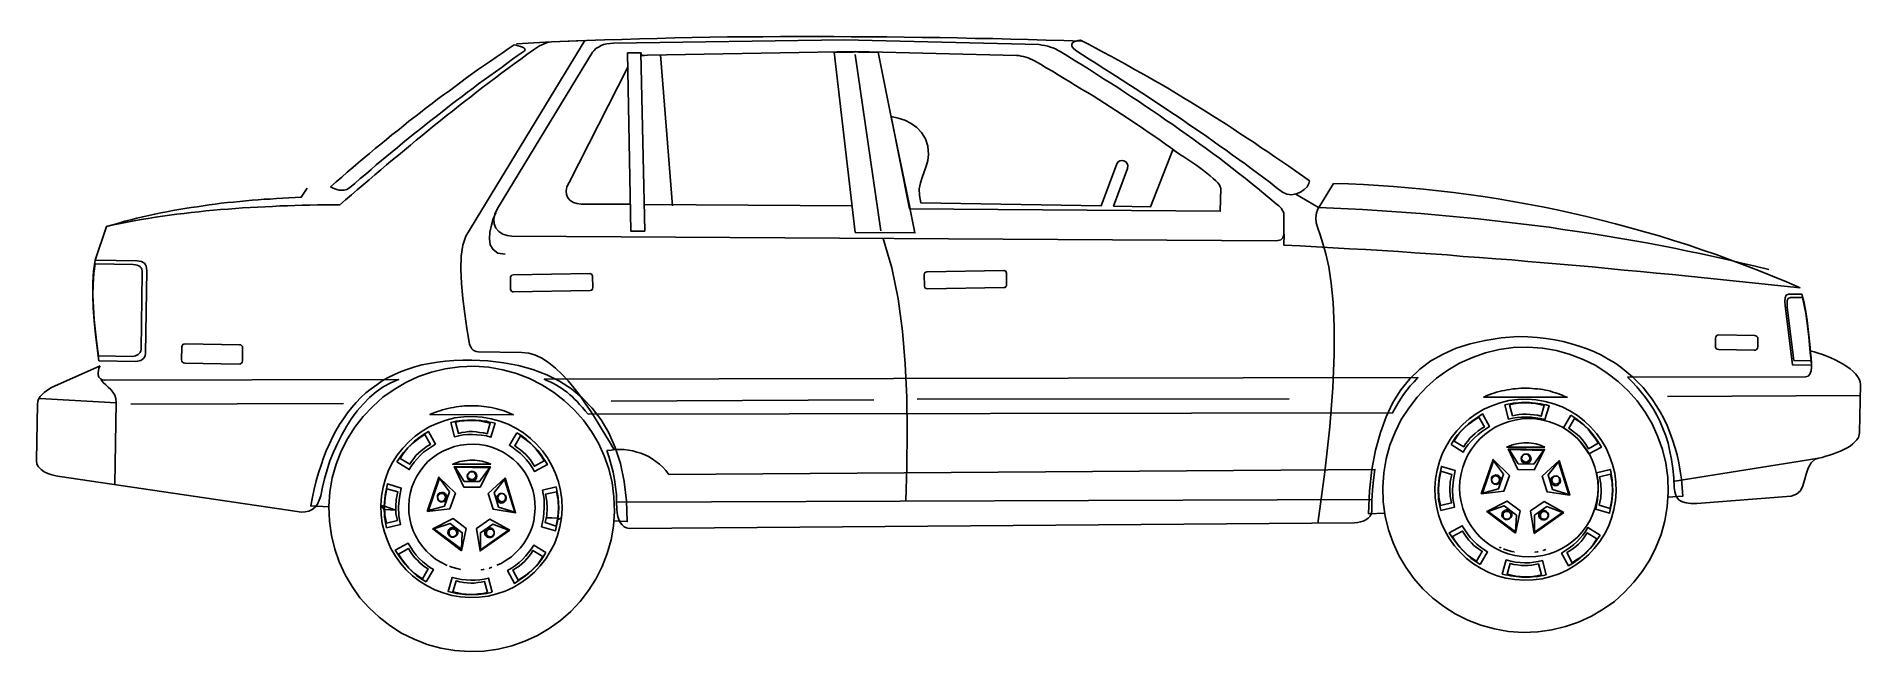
# Model space of a CAD drawing. Extents: x 4612 to 9023, y 19114 to 20603.
import ezdxf

# ---------------------------------------------------------------- set-up
doc = ezdxf.new("R2010")
doc.units = 0
doc.header["$LTSCALE"] = 100
doc.header["$MEASUREMENT"] = 0
doc.layers.add('LX-CAR', color=6, linetype='CONTINUOUS')

msp = doc.modelspace()

# ---------------------------------------------------------------- linework, layer by layer
at = {"layer": 'LX-CAR'}
msp.add_line((4781.6, 20143.2), (4753.7, 20061.3), dxfattribs=at)
for points in [[(5772.5, 20585.4), (5814.9, 20587.8), (5857.3, 20589.5), (5899.8, 20591.2), (5942.2, 20593), (5985.2, 20594.7), (6027.6, 20595.9), (6070, 20597.1), (6112.5, 20598.2), (6155.5, 20599.4), (6197.9, 20600.6), (6240.3, 20601.1), (6283.3, 20601.7), (6325.8, 20602.3), (6368.8, 20602.3), (6411.2, 20602.9), (6454.2, 20602.9), (6496.6, 20602.9), (6539.6, 20602.9), (6582, 20602.3), (6625.1, 20602.3), (6668.1, 20601.7), (6710.5, 20601.1), (6753.5, 20600.6), (6796.5, 20600), (6838.9, 20599.4), (6881.9, 20598.2), (6924.9, 20597.7), (6967.9, 20596.5), (7010.3, 20595.3), (7053.3, 20594.2), (7096.3, 20593), (7139.4, 20591.8)], [(5266.3, 20235.6), (5252.3, 20213.5), (5237.2, 20212.9), (5222.1, 20212.3), (5207.6, 20211.2), (5192.5, 20210.6), (5177.4, 20209.4), (5162.8, 20208.9), (5147.8, 20207.7), (5133.2, 20206.5), (5118.1, 20204.8), (5103.6, 20203.6), (5088.5, 20201.9), (5073.9, 20200.7), (5058.8, 20199), (5044.3, 20197.2), (5029.8, 20194.9), (5014.7, 20193.2), (5000.1, 20190.8), (4985.6, 20188.5), (4970.5, 20186.2), (4956, 20183.9), (4941.4, 20181.5), (4926.9, 20178.6), (4912.4, 20175.7), (4897.8, 20172.8), (4883.3, 20169.3), (4868.8, 20166.4), (4854.3, 20162.9), (4839.7, 20158.9), (4825.2, 20155.4), (4810.7, 20151.3), (4796.2, 20147.2), (4781.6, 20143.2), (4797.9, 20146.7), (4814.7, 20150.2), (4831.6, 20153.7), (4848.4, 20156.6), (4865.3, 20159.5), (4882.1, 20162.4), (4899.6, 20165.3), (4916.4, 20167.6), (4933.9, 20170.5), (4951.3, 20172.8), (4968.7, 20174.6), (4986.2, 20176.9), (5004.2, 20178.6), (5021.6, 20180.4), (5039.6, 20182.1), (5057.1, 20183.9), (5075.1, 20185), (5093.1, 20186.8), (5110.5, 20187.9), (5128.6, 20189.1), (5146.6, 20189.7), (5164.6, 20190.8), (5182.6, 20191.4), (5200.6, 20192.6), (5218.7, 20193.2), (5236.7, 20193.7), (5255.2, 20194.3), (5273.3, 20194.3), (5291.3, 20194.9), (5309.3, 20194.9), (5327.3, 20195.5), (5345.3, 20195.5), (5359.3, 20207.7), (5373.8, 20219.9), (5387.8, 20231.5), (5401.7, 20243.7), (5416.2, 20255.9), (5430.2, 20268.1), (5444.7, 20279.8), (5458.7, 20292), (5473.2, 20304.2), (5487.1, 20315.8), (5501.7, 20328), (5516.2, 20339.6), (5530.1, 20351.8), (5544.7, 20363.4), (5559.2, 20375.1), (5573.7, 20387.3), (5588.3, 20398.9), (5602.8, 20410.5), (5617.9, 20422.1), (5632.4, 20433.8), (5647, 20445.4), (5662.1, 20457), (5677.2, 20468.6), (5691.7, 20480.3), (5706.8, 20491.3), (5721.9, 20502.9), (5737, 20514.5), (5752.1, 20525.6), (5767.3, 20536.6), (5783, 20548.2), (5798.1, 20559.3), (5813.7, 20570.3), (5818.4, 20573.8), (5823.6, 20576.7), (5828.3, 20580.2), (5834.1, 20582.5), (5839.3, 20585.4), (5845.1, 20587.2), (5851, 20588.9), (5857.3, 20589.5), (5938.1, 20593), (5650.4, 20119.4), (5642.9, 20097.8), (5638.8, 20071.1), (5638.2, 20039.7), (5639.4, 20004.9), (5642.9, 19968.3), (5647.5, 19931.6), (5652.8, 19896.2), (5658, 19862.5), (5659.2, 19857.8), (5660.9, 19853.8), (5662.7, 19849.7), (5665, 19846.8), (5667.9, 19843.9), (5671.4, 19841.6), (5675.4, 19840.4), (5680.1, 19839.8), (5785.9, 19838.1), (5802.7, 19836.3), (5819, 19831.1), (5835.3, 19823), (5851, 19812.5), (5867.2, 19799.7), (5882.3, 19785.2), (5897.4, 19768.9), (5912, 19751.5), (5926.5, 19732.9), (5939.9, 19713.7), (5953.2, 19693.9), (5965.4, 19674.8), (5977.6, 19655), (5988.7, 19636.4), (5999.1, 19619), (6009, 19602.1)], [(5323.2, 20239.1), (5327.9, 20236.2), (5333.1, 20233.8), (5338.4, 20232.1), (5344.2, 20230.9), (5350, 20230.4), (5355.8, 20230.9), (5362.2, 20232.7), (5369.2, 20236.2), (5382, 20247.2), (5394.7, 20258.8), (5408.1, 20269.9), (5420.9, 20280.9), (5433.7, 20292), (5446.5, 20302.4), (5459.2, 20313.5), (5472, 20323.9), (5484.8, 20334.4), (5497.6, 20345.4), (5511, 20355.9), (5523.8, 20366.4), (5536.5, 20376.2), (5549.3, 20386.7), (5562.7, 20397.2), (5575.5, 20407), (5588.8, 20417.5), (5601.6, 20427.4), (5615, 20437.8), (5627.8, 20447.7), (5641.2, 20457.6), (5654.5, 20468.1), (5667.9, 20477.9), (5681.2, 20487.8), (5694.6, 20497.7), (5708.6, 20507.6), (5721.9, 20517.4), (5735.3, 20527.3), (5749.2, 20537.8), (5763.2, 20547.7), (5777.1, 20557.6), (5791.1, 20567.4), (5793.4, 20570.3), (5792.8, 20572.7), (5790.5, 20575), (5787, 20576.7), (5782.4, 20578.5), (5777.1, 20580.2), (5771.9, 20581.4), (5767.3, 20582.5), (5752.7, 20572.7), (5738.2, 20562.8), (5723.7, 20552.9), (5709.7, 20543), (5695.2, 20533.1), (5680.7, 20523.3), (5666.7, 20512.8), (5652.2, 20502.9), (5638.2, 20492.5), (5624.3, 20482), (5610.3, 20471.5), (5596.4, 20461.7), (5581.9, 20451.2), (5568.5, 20440.2), (5554.6, 20429.7), (5540.6, 20419.2), (5526.7, 20408.2), (5512.7, 20397.7), (5499.4, 20386.7), (5485.4, 20375.6), (5471.4, 20364.6), (5458.1, 20353.6), (5444.7, 20342.5), (5430.8, 20331.5), (5417.4, 20319.9), (5404, 20308.8), (5390.1, 20297.2), (5376.7, 20285.6), (5363.4, 20274), (5350, 20262.3), (5336.6, 20250.7), (5323.2, 20239.1)], [(5726.6, 20186.8), (5720.2, 20172.8), (5717.9, 20160.6), (5719, 20149), (5723.1, 20139.1), (5730.1, 20131), (5739.4, 20124.6), (5749.8, 20121.1), (5761.5, 20119.4), (7610.1, 20108.3), (7614.2, 20108.9), (7617.6, 20109.5), (7621.1, 20110.6), (7623.5, 20113), (7625.8, 20115.3), (7627, 20118.2), (7628.1, 20121.7), (7628.1, 20125.7), (7628.7, 20170.5), (7628.1, 20175.2), (7626.4, 20179.2), (7624.6, 20182.7), (7622.3, 20186.2), (7619.4, 20189.7), (7616.5, 20192.6), (7613, 20195.5), (7609.5, 20197.8), (7594.4, 20210.6), (7579.9, 20222.8), (7564.8, 20235.6), (7549.6, 20247.8), (7534.5, 20260), (7518.8, 20272.2), (7503.1, 20283.8), (7488.1, 20296), (7472.4, 20308.2), (7456.7, 20319.9), (7440.4, 20331.5), (7424.7, 20343.1), (7408.4, 20354.7), (7392.2, 20366.4), (7375.9, 20378), (7359.6, 20389.6), (7343.3, 20400.6), (7327.1, 20412.3), (7310.2, 20423.3), (7293.9, 20434.4), (7277.1, 20446), (7260.2, 20457), (7243.4, 20468.1), (7226.5, 20479.1), (7209.7, 20489.6), (7192.2, 20500.6), (7175.4, 20511.6), (7158, 20522.7), (7141.1, 20533.1), (7123.7, 20544.2), (7106.2, 20555.2), (7088.8, 20565.7), (7082.4, 20569.2), (7076, 20572.7), (7069.6, 20575), (7063.8, 20577.3), (7057.4, 20579.1), (7050.4, 20580.8), (7043.5, 20582), (7036.5, 20583.1), (6565.8, 20594.7), (6007.3, 20586.6), (5999.1, 20586), (5991, 20584.9), (5983.4, 20583.1), (5977.1, 20580.8), (5970.7, 20577.3), (5964.9, 20573.8), (5960.2, 20569.2), (5956.7, 20564.5), (5726.6, 20186.8)], [(6041, 20563.4), (6049.1, 20131.6), (6082.8, 20131.6), (6073.5, 20563.4), (6041, 20563.4)], [(6073.5, 20563.4), (6075.8, 20556.4), (6082.2, 20557), (6089.2, 20557.6), (6593.1, 20566.8), (6981.9, 20557), (6987.7, 20556.4), (6993.5, 20555.2), (6998.7, 20554.1), (7004.5, 20552.9), (7009.7, 20551.2), (7015, 20548.8), (7020.2, 20546.5), (7025.4, 20543.6), (7040, 20535.5), (7053.9, 20526.8), (7068.5, 20518.6), (7082.4, 20509.9), (7096.9, 20501.2), (7110.9, 20493), (7124.8, 20484.3), (7139.4, 20475.6), (7153.3, 20466.9), (7167.2, 20458.8), (7180.6, 20450), (7194.6, 20441.3), (7208.5, 20432.6), (7221.9, 20423.9), (7235.8, 20414.6), (7249.2, 20405.9), (7262.6, 20397.2), (7275.9, 20387.9), (7289.3, 20379.1), (7302.7, 20369.8), (7316, 20361.1), (7329.4, 20351.8), (7342.2, 20342.5), (7355, 20333.2), (7368.3, 20323.9), (7377.6, 20317), (7377.6, 20317)], [(6121.2, 20558.1), (6150.2, 20192.6)], [(6679.1, 20407.6), (6647.1, 20564.5), (6640.1, 20564.5), (6633.2, 20565.1), (6626.8, 20565.1), (6619.8, 20565.1), (6612.8, 20565.1), (6606.5, 20565.1), (6600.1, 20565.1), (6593.1, 20565.7), (6586.7, 20565.1), (6580.3, 20565.1), (6573.9, 20565.1), (6566.9, 20565.1), (6560.5, 20565.1), (6554.2, 20565.1), (6547.2, 20564.5), (6540.8, 20564.5), (6591.9, 20128.7), (6736, 20127.5), (6724.4, 20184.4), (6724.4, 20185.6), (6679.1, 20407.6)], [(6591.9, 20559.3), (6654.1, 20132.7)], [(7690.3, 20253.6), (7689.1, 20246.6), (7685.1, 20239.1), (7677.5, 20232.1), (7668.8, 20226.3), (7658.3, 20221.6), (7646.7, 20219.9), (7635.7, 20221.1), (7625.2, 20225.7), (7610.1, 20237.3), (7595, 20249), (7579.9, 20260.6), (7564.8, 20271.6), (7549.6, 20283.2), (7534.5, 20294.3), (7519.4, 20305.3), (7503.7, 20316.4), (7488.6, 20327.4), (7472.9, 20338.5), (7457.8, 20349.5), (7442.1, 20360.5), (7426.4, 20371), (7410.7, 20382), (7395.1, 20392.5), (7379.9, 20403.5), (7363.7, 20414), (7348, 20424.5), (7332.3, 20434.9), (7316.6, 20445.4), (7300.9, 20455.8), (7285.2, 20466.3), (7268.9, 20476.8), (7253.3, 20486.7), (7237, 20497.1), (7221.3, 20507.6), (7205.6, 20517.4), (7189.3, 20527.9), (7173.6, 20538.4), (7157.4, 20548.2), (7141.7, 20558.7), (7125.4, 20568.6), (7119, 20574.4), (7115.5, 20579.6), (7115.5, 20583.7), (7117.3, 20587.2), (7120.8, 20589.5), (7126, 20591.8), (7131.2, 20593), (7137, 20593.6), (7155.6, 20584.3), (7173.6, 20574.4), (7191.7, 20565.1), (7209.7, 20555.2), (7227.7, 20545.3), (7245.7, 20535.5), (7263.1, 20525.6), (7281.2, 20515.7), (7298.6, 20505.8), (7316, 20495.4), (7334, 20485.5), (7351.5, 20475), (7368.9, 20464.6), (7385.8, 20454.1), (7403.2, 20443.6), (7420.6, 20433.2), (7437.5, 20422.7), (7454.9, 20411.7), (7471.8, 20401.2), (7488.6, 20390.2), (7505.5, 20379.1), (7522.3, 20368.1), (7539.8, 20357), (7556.6, 20346), (7572.9, 20334.4), (7589.7, 20323.3), (7606.6, 20311.7), (7623.5, 20300.1), (7640.3, 20288.5), (7657.2, 20276.9), (7673.4, 20265.2), (7690.3, 20253.6)], [(6041.6, 20528.5), (5899.8, 20249.5), (5894.5, 20239.1), (5892.8, 20229.2), (5893.4, 20220.5), (5896.9, 20212.3), (5902.7, 20206), (5910.2, 20201.3), (5918.9, 20198.4), (5928.8, 20197.2), (6048, 20196.6), (6048, 20193.2)], [(6678.5, 20408.8), (6695.4, 20405.3), (6711.6, 20400.1), (6726.8, 20392.5), (6740.7, 20382.6), (6752.3, 20370.4), (6761.6, 20355.3), (6767.4, 20337.3), (6769.2, 20317), (6767.4, 20302.4), (6763.4, 20288.5), (6758.7, 20275.1), (6753.5, 20261.7), (6749.4, 20248.4), (6746.5, 20233.8), (6747.1, 20217.6), (6750.6, 20200.1), (7186.4, 20192.6), (7224.8, 20294.9), (7227.7, 20299.5), (7231.8, 20301.8), (7237, 20303), (7241.6, 20301.8), (7246.3, 20299.5), (7249.8, 20295.5), (7250.9, 20290.2), (7250.4, 20283.2), (7216.6, 20192), (7305.6, 20190.3), (7360.2, 20328.6), (7368.3, 20323.3), (7377, 20317.5), (7386.3, 20311.7), (7396.2, 20305.3), (7405.5, 20298.9), (7415.4, 20292.5), (7424.7, 20285.6), (7434, 20278.6), (7442.1, 20272.2), (7450.3, 20265.8), (7457.2, 20259.4), (7463.6, 20253.6), (7468.9, 20248.4), (7472.4, 20243.7), (7474.7, 20239.1), (7475.8, 20235.6), (7474.7, 20179.8), (6723.3, 20185.6), (6678.5, 20408.8)], [(7748.4, 20247.2), (7712.9, 20189.1), (7748.4, 20187.4), (7783.8, 20185.6), (7818.7, 20183.9), (7854.2, 20181.5), (7889.1, 20179.2), (7924.5, 20176.9), (7959.4, 20174), (7994.2, 20171.1), (8029.1, 20168.2), (8063.4, 20164.7), (8098.3, 20161.2), (8132.5, 20157.7), (8166.9, 20153.7), (8201.1, 20149.6), (8235.4, 20144.9), (8269.7, 20140.9), (8303.4, 20135.6), (8337.7, 20131), (8371.4, 20125.7), (8405.1, 20120.5), (8438.8, 20114.7), (8472, 20108.9), (8505.7, 20103.1), (8538.8, 20096.7), (8571.9, 20090.3), (8605, 20083.3), (8638.2, 20076.3), (8670.7, 20069.4), (8703.3, 20061.8), (8735.8, 20054.3), (8768.3, 20046.7), (8800.9, 20038.6)], [(7657.7, 20221.1), (7712.4, 20188.5), (7707.1, 20175.7), (7705.4, 20164.1), (7706.6, 20151.9), (7710.6, 20138.5), (7715.9, 20122.3), (7722.3, 20101.9), (7729.8, 20076.9), (7736.8, 20045.5), (7742.6, 20006), (7747.3, 19958.9), (7750.2, 19901.4), (7750.2, 19832.8), (7746.7, 19752.1), (7739.7, 19657.9), (7727.5, 19548.7), (7710.6, 19424.3)], [(5722.5, 20176.3), (5716.7, 20161.8), (5712.1, 20146.1), (5708, 20129.2), (5707.4, 20113), (5709.2, 20098.4), (5716.1, 20086.8), (5727.7, 20078.7), (5745.7, 20075.8)], [(6584.4, 20192.6), (6081.7, 20196.1), (6081.7, 20185.6)], [(6659.3, 20114.1), (6680.3, 20042.6), (6695.4, 19967.7), (6705.8, 19889.8), (6712.8, 19810.2), (6716.3, 19728.8), (6717.5, 19645.7), (6716.3, 19562), (6714, 19478.3)], [(7629.3, 20124.6), (7628.7, 20097.8), (7668.2, 20096.1), (7707.7, 20093.8), (7747.8, 20091.5), (7787.3, 20089.1), (7826.3, 20086.8), (7865.8, 20084.5), (7905.3, 20082.2), (7944.8, 20079.3), (7983.8, 20076.3), (8023.3, 20074), (8062.2, 20070.5), (8101.2, 20067.6), (8140.7, 20064.7), (8179.6, 20061.8), (8218.6, 20058.3), (8257.5, 20054.8), (8296.4, 20051.9), (8335.4, 20048.5), (8374.3, 20045), (8412.7, 20040.9), (8451.6, 20037.4), (8490.5, 20033.9), (8529.5, 20029.8), (8567.8, 20026.4), (8606.8, 20022.3), (8645.1, 20018.8), (8684.1, 20014.8), (8722.4, 20010.7), (8761.4, 20006.6), (8799.7, 20002.5), (8838.6, 19998.5), (8877, 19994.4)], [(4753.7, 20061.3), (4855.4, 20059.5), (4860.6, 20058.9), (4865.9, 20057.8), (4870, 20056), (4872.9, 20053.7), (4875.2, 20050.2), (4877.5, 20046.7), (4878.1, 20041.5), (4878.7, 20036.3), (4875.2, 19835.2), (4874.6, 19830.5), (4872.9, 19826.5), (4870.5, 19823.6), (4867.6, 19821.2), (4864.1, 19818.9), (4860.6, 19817.7), (4856.6, 19816.6), (4852.5, 19816), (4763, 19817.7), (4758.4, 19849.1), (4754.3, 19881.7), (4751.4, 19914.2), (4749.1, 19946.2), (4747.9, 19977), (4748.5, 20007.2), (4750.2, 20035.1), (4753.7, 20061.3)], [(4753.7, 20052.5), (4846.1, 20050.8), (4851.3, 20050.2), (4855.4, 20049.6), (4859.5, 20047.9), (4862.4, 20045.5), (4864.7, 20042.6), (4866.5, 20039.2), (4867.1, 20035.1), (4867.6, 20029.8), (4864.7, 19845.6), (4864.1, 19841.6), (4862.4, 19838.1), (4860.6, 19835.2), (4857.7, 19832.8), (4854.8, 19831.1), (4851.3, 19829.9), (4847.9, 19828.8), (4843.8, 19828.2), (4761.8, 19829.9), (4757.8, 19859), (4754.3, 19888), (4751.4, 19917.7), (4749.7, 19947.3), (4748.5, 19975.8), (4749.1, 20003.1), (4750.8, 20028.7), (4753.7, 20052.5)], [(5764.4, 20025.8), (5949.7, 20028.7), (5952.6, 20028.1), (5955, 20026.9), (5956.1, 20025.2), (5956.7, 20022.3), (5957.3, 19995), (5956.7, 19992.1), (5955.5, 19989.8), (5953.8, 19988.6), (5950.9, 19988), (5764.9, 19984.5), (5762.6, 19985.1), (5760.3, 19986.3), (5759.1, 19988.6), (5758.5, 19990.9), (5758, 20018.8), (5758.5, 20021.1), (5759.7, 20023.5), (5761.5, 20025.2), (5764.4, 20025.8)], [(6765.1, 20032.8), (6951.1, 20036.3), (6953.4, 20035.7), (6955.7, 20034.5), (6956.9, 20032.2), (6957.4, 20029.8), (6958, 20002), (6957.4, 19999.6), (6956.3, 19997.3), (6954.5, 19995.6), (6951.6, 19995), (6766.3, 19992.1), (6763.4, 19992.7), (6761, 19993.8), (6759.9, 19995.6), (6759.3, 19998.5), (6758.7, 20025.8), (6759.3, 20028.7), (6760.5, 20031), (6762.2, 20032.2), (6765.1, 20032.8)], [(8881.1, 19978.7), (8849.1, 19979.3), (8843.3, 19976.4), (8840.4, 19970), (8839.8, 19961.3), (8840.4, 19952), (8858.4, 19807.9), (8904.3, 19807.3), (8902.6, 19828.8), (8900.8, 19850.3), (8898.5, 19872.4), (8896.2, 19893.9), (8893.9, 19915.4), (8890.4, 19936.3), (8886.3, 19957.8), (8881.1, 19978.7)], [(8882.2, 19970.6), (8853.2, 19971.2), (8848, 19968.8), (8845.6, 19963.6), (8845.1, 19955.5), (8845.6, 19947.3), (8861.9, 19818.9), (8903.2, 19817.7), (8901.4, 19836.9), (8899.7, 19856.7), (8897.9, 19875.9), (8895.6, 19895), (8893.3, 19914.2), (8890.4, 19933.4), (8886.9, 19952), (8882.2, 19970.6)], [(4971.6, 19859), (5103, 19856.7), (5105.9, 19856.1), (5108.2, 19854.4), (5110, 19852), (5110.5, 19848.5), (5110, 19817.7), (5109.4, 19814.2), (5107.6, 19811.9), (5105.3, 19810.2), (5101.8, 19809.6), (4971.1, 19811.9), (4967.6, 19812.5), (4965.3, 19814.2), (4963.5, 19816.6), (4962.9, 19820.1), (4963.5, 19851.5), (4964.1, 19854.4), (4965.8, 19857.3), (4968.2, 19858.4), (4971.6, 19859)], [(8557.2, 19488), (8592.8, 19490), (8591.7, 19510.9), (8589.9, 19531.2), (8587, 19551), (8583.5, 19570.8), (8579.5, 19589.9), (8574.2, 19608.5), (8568.4, 19626.5), (8562, 19644), (8555, 19661.4), (8546.9, 19678.2), (8538.2, 19694.5), (8528.9, 19709.7), (8519, 19724.7), (8508, 19739.3), (8496.9, 19753.2), (8484.7, 19766), (8471.4, 19778.8), (8458, 19790.4), (8443.5, 19802.1), (8428.4, 19812.5), (8412.7, 19821.8), (8396.4, 19831.1), (8379.6, 19839.2), (8361.5, 19846.8), (8342.9, 19853.2), (8324.3, 19859), (8304, 19864.2), (8283.7, 19868.3), (8262.7, 19871.8), (8240.7, 19874.1), (8218.6, 19875.9), (8195.3, 19876.4), (8154.1, 19873), (8115.1, 19867.1), (8079.1, 19859), (8044.8, 19848), (8013.4, 19834), (7983.8, 19817.7), (7957.1, 19797.4), (7933.2, 19774.1), (7911.1, 19747.4), (7892, 19716.6), (7875.7, 19682.3), (7861.7, 19644), (7850.1, 19601.5), (7841.4, 19554.5), (7835.6, 19503.3), (7832.7, 19447)], [(8218.6, 19850.9), (8254, 19848.5), (8287.7, 19842.7), (8320.8, 19833.4), (8352.2, 19821.2), (8382.5, 19806.1), (8410.3, 19788.1), (8436.5, 19767.8), (8460.9, 19745.1), (8483, 19720.7), (8502.2, 19693.4), (8519, 19664.9), (8533, 19634.1), (8544, 19602.7), (8552.1, 19569.6), (8556.8, 19535.3), (8558, 19499.8), (8555.6, 19464.4), (8549.8, 19430.7), (8540.5, 19397.6), (8528.3, 19366.2), (8513.2, 19336), (8495.2, 19308.1), (8474.9, 19281.9), (8452.2, 19257.5), (8427.8, 19235.4), (8400.5, 19216.2), (8372, 19199.4), (8341.2, 19185.5), (8309.8, 19174.4), (8276.7, 19166.3), (8242.4, 19161.6), (8206.9, 19160.5), (8171.5, 19162.8), (8137.8, 19168.6), (8104.7, 19177.9), (8073.3, 19190.1), (8043, 19205.2), (8015.2, 19223.2), (7989, 19243.6), (7964.6, 19266.2), (7942.5, 19290.6), (7923.3, 19318), (7906.5, 19346.4), (7892.5, 19377.2), (7881.5, 19408.6), (7873.3, 19441.7), (7868.7, 19476), (7867.5, 19511.5), (7869.9, 19546.9), (7875.7, 19580.6), (7885, 19613.8), (7897.2, 19645.1), (7912.3, 19675.3), (7930.3, 19703.2), (7950.6, 19729.4), (7973.3, 19753.8), (7997.7, 19775.9), (8025, 19795.1), (8053.5, 19811.9), (8084.3, 19825.9), (8115.7, 19836.9), (8148.8, 19845), (8183.1, 19849.7), (8218.6, 19850.9)], [(8680.6, 19880.5), (8766.6, 19879.3), (8770.1, 19878.2), (8772.4, 19876.4), (8774.2, 19874.1), (8774.7, 19870.6), (8774.2, 19851.5), (8773.6, 19848), (8771.8, 19845.6), (8769.5, 19843.9), (8766, 19843.3), (8680, 19845), (8676.5, 19845.6), (8674.2, 19847.4), (8672.4, 19849.7), (8671.9, 19853.2), (8672.4, 19872.4), (8673, 19875.9), (8674.8, 19878.2), (8677.1, 19879.9), (8680.6, 19880.5)], [(4765.9, 19805.5), (4763, 19800.3), (4761.8, 19794.5), (4760.7, 19788.7), (4761.3, 19783.5), (4763, 19778.2), (4766.5, 19774.1), (4770.6, 19771.8), (4777, 19770.7), (5487.7, 19772.4), (5469.1, 19764.8), (5450.5, 19755), (5433.7, 19742.8), (5417.4, 19728.8), (5401.7, 19713.1), (5387.8, 19696.3), (5373.8, 19678.2), (5361.6, 19659.1), (5350, 19638.7), (5339.5, 19617.8), (5330.2, 19596.9), (5321.5, 19575.4), (5314.5, 19553.9), (5308.1, 19532.4), (5303.5, 19511.5), (5299.4, 19491.1), (5295.9, 19480.1), (5291.3, 19470.8), (5285.5, 19463.3), (5278.5, 19458), (5270.4, 19454), (5261.7, 19452.2), (5252.3, 19451.6), (5242.5, 19452.8), (4668.3, 19537.6), (4658.4, 19539.4), (4649.1, 19541.7), (4639.2, 19545.2), (4630.5, 19549.2), (4622.9, 19554.5), (4617.1, 19560.9), (4613.1, 19567.8), (4611.9, 19576.6), (4614.2, 19712.6), (4614.8, 19719.5), (4617.1, 19725.3), (4620.6, 19731.2), (4625.3, 19736.4), (4630.5, 19741), (4636.3, 19745.1), (4642.1, 19749.2), (4648.5, 19753.2), (4765.9, 19805.5)], [(6007.8, 19430.1), (6040.4, 19428.4), (6038.7, 19478.9), (6032.8, 19526), (6024.1, 19569), (6011.3, 19607.9), (5995.7, 19643.4), (5977.6, 19674.8), (5956.1, 19703.2), (5931.7, 19728.2), (5905.6, 19749.7), (5876.5, 19768.3), (5845.7, 19784), (5812.6, 19796.8), (5777.7, 19806.1), (5741.7, 19813.1), (5703.3, 19817.7), (5664.4, 19819.5), (5642.9, 19819.5), (5621.4, 19818.9), (5601, 19817.1), (5581.9, 19814.8), (5562.7, 19811.3), (5544.1, 19807.9), (5526.7, 19803.2), (5509.8, 19797.4), (5493.5, 19791.6), (5477.8, 19784.6), (5462.7, 19777.1), (5448.2, 19768.9), (5434.8, 19759.6), (5421.5, 19749.7), (5408.7, 19739.9), (5396.5, 19728.8), (5385.4, 19716.6), (5374.4, 19704.4), (5363.9, 19691.6), (5354.1, 19677.7), (5344.8, 19663.2), (5336, 19648.6), (5327.9, 19632.9), (5320.3, 19616.7), (5312.8, 19599.8), (5305.8, 19582.9), (5300, 19564.9), (5294.2, 19546.3), (5288.4, 19527.2), (5283.7, 19507.4), (5279.1, 19487.6), (5275, 19466.7), (5319.2, 19464.4), (5319.2, 19469.1), (5319.5, 19469.1)], [(8459.2, 19778.2), (8889.8, 19778.8), (8896.2, 19780.6), (8900.3, 19785.8), (8903.2, 19793.3), (8904.3, 19802.6), (8904.3, 19813.1), (8903.2, 19823.6), (8902.6, 19833.4), (8901.4, 19842.1), (8910.7, 19839.2), (8920.6, 19836.3), (8931.1, 19832.8), (8941.5, 19828.8), (8951.4, 19824.7), (8961.9, 19820.1), (8971.7, 19814.8), (8981, 19809.6), (8989.8, 19803.8), (8997.9, 19798), (9004.9, 19792.2), (9011.3, 19785.8), (9015.9, 19779.4), (9020, 19773), (9022.3, 19766.6), (9022.9, 19760.2), (9020.6, 19644.6), (9020, 19638.2), (9017.7, 19632.3), (9014.2, 19626.5), (9009.5, 19621.3), (9004.3, 19616.7), (8997.9, 19611.4), (8990.9, 19607.3), (8982.8, 19603.3), (8974.6, 19599.2), (8965.9, 19595.7), (8957.2, 19592.3), (8947.9, 19589.3), (8939.2, 19587), (8929.9, 19584.1), (8921.2, 19581.8), (8913, 19580), (8903.2, 19570.8), (8896.2, 19557.9), (8891.6, 19543.4), (8887.5, 19528.9), (8883.4, 19514.9), (8877.6, 19502.8), (8868.3, 19494.6), (8854.9, 19490.5), (8627.1, 19472.5), (8612.6, 19472.5), (8601, 19474.3), (8592.3, 19476.6), (8584.7, 19480.7), (8579.5, 19485.9), (8576, 19492.9), (8573.7, 19501), (8571.9, 19510.9), (8571.3, 19534.7), (8569, 19557.4), (8566.1, 19578.9), (8562, 19598.6), (8557.4, 19618.4), (8552.1, 19636.4), (8545.2, 19653.8), (8538.2, 19670.1), (8530.1, 19685.8), (8521.9, 19700.9), (8512.6, 19714.9), (8502.8, 19728.8), (8492.3, 19741.6), (8481.8, 19754.4), (8470.8, 19766.6), (8459.2, 19778.2)], [(4768.2, 19771.8), (4773.5, 19765.4), (4779.3, 19759.6), (4785.1, 19753.8), (4791.5, 19748), (4796.7, 19741.6), (4801.4, 19734.6), (4803.7, 19726.5), (4804.9, 19716.6), (4801.4, 19519)], [(5670.2, 19804.4), (5705.7, 19802.1), (5739.4, 19796.2), (5772.5, 19787), (5803.9, 19774.7), (5834.1, 19759.6), (5862, 19741.6), (5888.2, 19721.3), (5912.6, 19698.6), (5934.7, 19674.2), (5953.8, 19646.9), (5970.7, 19618.4), (5984.6, 19587.6), (5995.7, 19556.2), (6003.8, 19523.1), (6008.5, 19488.8), (6009.6, 19453.4), (6007.3, 19417.9), (6001.5, 19384.2), (5992.2, 19351.1), (5980, 19319.7), (5964.9, 19289.5), (5946.9, 19261.6), (5926.5, 19235.5), (5903.9, 19211.1), (5879.4, 19189), (5852.1, 19169.8), (5823.6, 19152.9), (5792.9, 19139), (5761.5, 19127.9), (5728.3, 19119.8), (5694.1, 19115.2), (5658.6, 19114), (5623.2, 19116.3), (5589.4, 19122.1), (5556.3, 19131.4), (5524.9, 19143.6), (5494.7, 19158.8), (5466.8, 19176.8), (5440.7, 19197.1), (5416.3, 19219.8), (5394.2, 19244.2), (5375, 19271.5), (5358.1, 19300), (5344.2, 19330.8), (5333.1, 19362.1), (5325, 19395.3), (5320.4, 19429.6), (5319.2, 19465), (5321.5, 19500.4), (5327.3, 19534.1), (5336.6, 19567.3), (5348.8, 19598.7), (5364, 19628.9), (5382, 19656.8), (5402.3, 19682.9), (5425, 19707.3), (5449.4, 19729.4), (5476.7, 19748.6), (5505.2, 19765.5), (5536, 19779.4), (5567.3, 19790.4), (5600.5, 19798.6), (5634.8, 19803.2), (5670.2, 19804.4)], [(5945.7, 19688.7), (5938.7, 19696.8), (5932.3, 19705), (5925.3, 19712), (5919.5, 19718.9), (5913.1, 19725.3), (5907.3, 19731.2), (5900.9, 19736.4), (5895.1, 19741.6), (5888.7, 19746.2), (5882.3, 19750.9), (5875.9, 19755), (5869.5, 19759), (5862.6, 19762.5), (5855.6, 19766), (5848, 19769.5), (5839.9, 19773), (7952.4, 19777.1), (7943.1, 19767.2), (7933.8, 19757.3), (7925.7, 19746.8), (7918.1, 19736.4), (7910.6, 19725.3), (7903.6, 19714.3), (7897.2, 19703.2), (7891.4, 19691.6), (5945.7, 19688.7)], [(4804.3, 19716), (4620, 19726.5)], [(6001.5, 19720.1), (6636.7, 19723)], [(6741.3, 19724.7), (7640.9, 19725.9)], [(8216.8, 19724.7), (8238.9, 19723), (8260.4, 19719.5), (8281.3, 19713.7), (8301.7, 19706.2), (8320.3, 19696.3), (8338.3, 19685.2), (8355.1, 19671.9), (8370.2, 19657.9), (8384.2, 19641.7), (8396.4, 19624.8), (8407.4, 19606.2), (8416.1, 19587), (8423.1, 19566.7), (8428.4, 19545.8), (8431.3, 19524.3), (8431.8, 19501.6), (8430.1, 19479.5), (8426.6, 19458), (8420.8, 19437.1), (8413.2, 19416.8), (8403.4, 19398.2), (8392.3, 19380.1), (8379, 19363.3), (8365, 19348.2), (8348.7, 19334.2), (8331.9, 19322), (8313.3, 19311), (8294.1, 19302.3), (8273.8, 19295.3), (8252.8, 19290.1), (8231.3, 19287.2), (8208.7, 19286.6), (8186.6, 19288.3), (8165.1, 19291.8), (8144.2, 19297.6), (8123.8, 19305.2), (8105.2, 19315.1), (8087.2, 19326.1), (8070.4, 19339.5), (8055.3, 19354), (8041.3, 19369.7), (8029.1, 19386.5), (8018.1, 19405.1), (8009.3, 19424.3), (8002.4, 19444.7), (7997.1, 19465.6), (7994.2, 19487), (7993.6, 19509.7), (7995.4, 19531.8), (7998.9, 19553.3), (8004.7, 19574.2), (8012.2, 19594.6), (8022.1, 19613.2), (8033.2, 19631.2), (8046.5, 19648), (8061.1, 19663.2), (8076.8, 19677.1), (8093.6, 19689.3), (8112.2, 19700.3), (8131.4, 19709.1), (8151.7, 19716), (8172.7, 19721.3), (8194.2, 19724.2), (8216.8, 19724.7)], [(8313.9, 19729.4), (8308.1, 19731.7), (8302.8, 19734.1), (8297, 19736.4), (8291.2, 19738.7), (8285.4, 19740.4), (8279, 19742.2), (8273.2, 19743.9), (8266.8, 19745.7), (8261, 19746.8), (8254.6, 19748), (8248.2, 19749.2), (8241.8, 19749.7), (8235.4, 19750.3), (8229, 19750.9), (8222.6, 19751.5), (8216.2, 19751.5), (8209.3, 19751.5), (8202.3, 19751.5), (8195.3, 19750.9), (8188.9, 19750.3), (8181.9, 19749.7), (8175, 19748.6), (8168.6, 19747.4), (8162.2, 19746.2), (8155.2, 19745.1), (8148.8, 19743.3), (8142.4, 19741.6), (8136, 19739.3), (8130.2, 19737.5), (8123.8, 19735.2), (8117.4, 19732.9), (8111.6, 19730), (8313.9, 19729.4)], [(8556.2, 19731.7), (9021.7, 19733.5)], [(4839.7, 19712.6), (5354.1, 19714.3)], [(5667.9, 19682.9), (5690, 19681.2), (5711.5, 19677.7), (5732.4, 19671.9), (5752.7, 19664.3), (5771.3, 19654.4), (5789.3, 19643.4), (5806.2, 19630), (5821.3, 19616.1), (5835.3, 19599.8), (5847.5, 19582.9), (5858.5, 19564.4), (5867.2, 19545.2), (5874.2, 19524.8), (5879.4, 19503.9), (5882.3, 19482.4), (5882.9, 19459.8), (5881.2, 19437.7), (5877.7, 19416.2), (5871.9, 19395.3), (5864.3, 19374.9), (5854.4, 19356.3), (5843.4, 19338.3), (5830, 19321.5), (5816.1, 19306.3), (5799.8, 19292.4), (5783, 19280.2), (5764.4, 19269.2), (5745.2, 19260.4), (5724.8, 19253.5), (5703.9, 19248.2), (5682.4, 19245.3), (5659.7, 19244.7), (5637.7, 19246.5), (5616.2, 19250), (5595.2, 19255.8), (5574.9, 19263.3), (5556.3, 19273.2), (5538.3, 19284.2), (5521.4, 19297.6), (5506.3, 19312.1), (5492.4, 19327.8), (5480.2, 19344.7), (5469.1, 19363.3), (5460.4, 19382.5), (5453.4, 19402.8), (5448.2, 19423.7), (5445.3, 19445.2), (5444.7, 19467.9), (5446.5, 19490), (5449.9, 19511.5), (5455.8, 19532.4), (5463.3, 19552.7), (5473.2, 19571.3), (5484.2, 19589.3), (5497.6, 19606.2), (5512.1, 19621.3), (5527.8, 19635.3), (5544.7, 19647.5), (5563.3, 19658.5), (5582.4, 19667.2), (5602.8, 19674.2), (5623.7, 19679.4), (5645.2, 19682.3), (5667.9, 19682.9)], [(5765.5, 19687), (5759.7, 19689.3), (5754.5, 19691.6), (5748.7, 19693.9), (5742.8, 19696.3), (5737, 19698), (5730.6, 19699.8), (5724.8, 19701.5), (5718.4, 19703.2), (5712.6, 19704.4), (5706.2, 19705.6), (5699.8, 19706.7), (5693.5, 19707.3), (5687.1, 19707.9), (5680.7, 19708.5), (5674.3, 19709.1), (5667.9, 19709.1), (5660.9, 19709.1), (5653.9, 19709.1), (5647, 19708.5), (5640.6, 19707.9), (5633.6, 19707.3), (5626.6, 19706.2), (5620.2, 19705), (5613.8, 19703.8), (5606.8, 19702.7), (5600.5, 19700.9), (5594.1, 19699.2), (5587.7, 19696.8), (5581.9, 19695.1), (5575.5, 19692.8), (5569.1, 19690.5), (5563.3, 19687.6), (5765.5, 19687)], [(5613.8, 19668.4), (5620.8, 19670.1), (5627.2, 19671.3), (5634.2, 19672.4), (5640.6, 19673), (5647, 19673.6), (5653.9, 19674.2), (5660.3, 19674.2), (5666.7, 19674.2), (5673.7, 19674.2), (5680.1, 19673.6), (5686.5, 19673), (5693.5, 19671.9), (5700.4, 19671.3), (5706.8, 19669.5), (5713.8, 19668.4), (5720.8, 19666.6), (5710.9, 19632.9), (5699.8, 19635.8), (5688.2, 19637.6), (5677.2, 19638.7), (5666.1, 19639.3), (5654.5, 19639.3), (5644.1, 19638.2), (5633, 19636.4), (5622.6, 19634.1), (5613.8, 19668.4)], [(5625.5, 19669), (5635.9, 19671.3), (5646.4, 19672.4), (5656.2, 19673.6), (5666.7, 19673.6), (5677.2, 19673), (5687.6, 19671.9), (5698.1, 19669.5), (5709.2, 19667.2), (5701.6, 19641.1), (5692.9, 19643.4), (5683.6, 19644.6), (5674.8, 19645.7), (5666.1, 19646.3), (5657.4, 19646.3), (5648.7, 19645.1), (5640.6, 19644), (5632.4, 19642.2), (5625.5, 19669)], [(8032.6, 19615.5), (8040.1, 19627.1), (8047.7, 19637.6), (8056.4, 19647.5), (8065.7, 19656.8), (8075, 19665.5), (8085.5, 19673.6), (8097.1, 19681.7), (8108.7, 19689.3), (8125.6, 19658.5), (8115.7, 19652.1), (8106.4, 19645.7), (8097.1, 19638.7), (8089, 19631.2), (8081.4, 19623), (8074.4, 19614.9), (8068, 19606.2), (8062.2, 19596.9), (8032.6, 19615.5)], [(8040.1, 19623.6), (8046, 19632.9), (8051.8, 19641.1), (8058.7, 19649.2), (8065.7, 19656.2), (8073.9, 19663.2), (8082, 19669.5), (8090.7, 19675.9), (8100, 19681.7), (8113.4, 19657.9), (8105.8, 19653.3), (8098.3, 19648), (8091.3, 19642.2), (8084.9, 19636.4), (8078.5, 19630.6), (8073.3, 19623.6), (8068, 19616.7), (8063.4, 19609.7), (8040.1, 19623.6)], [(8162.8, 19710.8), (8169.8, 19712.6), (8176.1, 19713.7), (8183.1, 19714.9), (8189.5, 19715.5), (8195.9, 19716), (8202.9, 19716.6), (8209.3, 19716.6), (8215.7, 19716.6), (8222.6, 19716.6), (8229, 19716), (8235.4, 19715.5), (8242.4, 19714.3), (8249.4, 19713.7), (8255.8, 19712), (8262.7, 19710.8), (8269.7, 19709.1), (8259.8, 19675.3), (8248.8, 19678.2), (8237.2, 19680), (8226.1, 19681.2), (8215.1, 19681.7), (8203.4, 19681.7), (8193, 19680.6), (8181.9, 19678.8), (8171.5, 19676.5), (8162.8, 19710.8)], [(8174.4, 19711.4), (8184.9, 19713.7), (8195.3, 19714.9), (8205.2, 19716), (8215.7, 19716), (8226.1, 19715.5), (8236.6, 19714.3), (8247, 19712), (8258.1, 19709.7), (8250.5, 19683.5), (8241.8, 19685.8), (8232.5, 19687), (8223.8, 19688.1), (8215.1, 19688.7), (8206.3, 19688.7), (8197.6, 19687.6), (8189.5, 19686.4), (8181.4, 19684.7), (8174.4, 19711.4)], [(8322.6, 19685.8), (8334.2, 19678.2), (8344.7, 19670.1), (8354.6, 19662), (8363.9, 19652.7), (8373.2, 19642.8), (8381.3, 19632.3), (8388.8, 19621.3), (8396.4, 19609.1), (8365.6, 19592.3), (8359.2, 19602.1), (8352.8, 19611.4), (8345.8, 19620.7), (8338.3, 19628.9), (8330.7, 19636.4), (8322, 19643.4), (8313.3, 19649.8), (8304.6, 19655.6), (8322.6, 19685.8)], [(8331.3, 19678.2), (8340, 19672.4), (8348.7, 19666.1), (8356.3, 19659.7), (8363.9, 19652.1), (8370.2, 19644.6), (8376.6, 19636.4), (8383, 19627.7), (8388.8, 19618.4), (8365, 19605), (8360.4, 19612.6), (8355.1, 19620.1), (8349.9, 19627.1), (8344.1, 19633.5), (8337.7, 19639.3), (8331.3, 19644.6), (8324.3, 19649.8), (8317.4, 19654.4), (8331.3, 19678.2)], [(5483.7, 19573.1), (5491.2, 19584.7), (5498.8, 19595.2), (5507.5, 19605), (5516.8, 19614.3), (5526.1, 19623), (5536.5, 19631.2), (5548.2, 19639.3), (5559.8, 19646.9), (5576.6, 19616.1), (5566.8, 19609.7), (5557.5, 19603.3), (5548.2, 19596.3), (5540, 19588.8), (5532.5, 19580.6), (5525.5, 19572.5), (5519.1, 19563.8), (5513.3, 19554.5), (5483.7, 19573.1)], [(5491.2, 19581.2), (5497, 19590.5), (5502.8, 19598.6), (5509.8, 19606.8), (5516.8, 19613.8), (5524.9, 19620.7), (5533, 19627.1), (5541.8, 19633.5), (5551.1, 19639.3), (5564.4, 19615.5), (5556.9, 19610.8), (5549.3, 19605.6), (5542.3, 19599.8), (5535.9, 19594), (5529.6, 19588.2), (5524.3, 19581.2), (5519.1, 19574.2), (5514.4, 19567.3), (5491.2, 19581.2)], [(5773.6, 19643.4), (5785.3, 19635.8), (5795.7, 19627.7), (5805.6, 19619.6), (5814.9, 19610.3), (5824.2, 19600.4), (5832.4, 19589.9), (5839.9, 19578.9), (5847.5, 19566.7), (5816.6, 19549.8), (5810.3, 19559.7), (5803.9, 19569), (5796.9, 19578.3), (5789.3, 19586.4), (5781.8, 19594), (5773.1, 19601), (5764.4, 19607.3), (5755.6, 19613.2), (5773.6, 19643.4)], [(5782.4, 19635.8), (5791.1, 19630), (5799.8, 19623.6), (5807.4, 19617.2), (5814.9, 19609.7), (5821.3, 19602.1), (5827.7, 19594), (5834.1, 19585.3), (5839.9, 19576), (5816.1, 19562.6), (5811.4, 19570.2), (5806.2, 19577.7), (5801, 19584.7), (5795.1, 19591.1), (5788.8, 19596.9), (5782.4, 19602.1), (5775.4, 19607.3), (5768.4, 19612), (5782.4, 19635.8)], [(5725.4, 19323.2), (5735.3, 19327.3), (5748.1, 19334.8), (5760.3, 19343.5), (5771.3, 19353.4), (5781.2, 19363.9), (5790.5, 19375.5), (5798.1, 19387.7), (5805, 19401.1), (5810.3, 19415), (5814.3, 19429.5), (5816.6, 19444.7), (5817.8, 19460.4), (5817.2, 19476), (5815.5, 19491.1), (5812, 19505.7), (5806.8, 19520.2), (5801, 19533.5), (5793.4, 19546.3), (5784.7, 19558.5), (5775.4, 19569.6), (5764.4, 19579.5), (5752.7, 19588.8), (5740.5, 19596.3), (5727.1, 19603.3), (5713.2, 19608.5), (5698.7, 19612.6), (5683.6, 19614.9), (5667.9, 19616.1), (5652.2, 19615.5), (5637.1, 19613.8), (5622.6, 19610.3), (5608, 19605), (5594.7, 19599.2), (5581.9, 19591.7), (5569.7, 19582.9), (5558.6, 19573.7), (5548.7, 19562.6), (5539.4, 19551), (5531.9, 19538.8), (5524.9, 19525.4), (5519.7, 19511.5), (5515.6, 19496.9), (5513.3, 19481.8), (5512.1, 19466.2), (5512.7, 19450.5), (5514.4, 19435.4), (5517.9, 19420.8), (5523.2, 19406.3), (5529, 19392.9), (5536.5, 19380.1), (5545.3, 19367.9), (5555.1, 19356.9), (5565.6, 19347), (5577.2, 19337.7), (5589.4, 19330.2), (5601.6, 19323.8), (5601.6, 19323.8)], [(5991, 19600.4), (6001.5, 19601.5), (6012.5, 19602.7), (6023, 19602.7), (6033.4, 19602.7), (6043.3, 19601.5), (6053.8, 19599.8), (6063.7, 19596.9), (6073.5, 19594), (6082.8, 19590.5), (6092.1, 19585.8), (6100.8, 19580.6), (6109.6, 19574.2), (6118.3, 19567.8), (6126.4, 19560.3), (6134, 19552.1), (6141.5, 19542.9), (7848.4, 19555), (7845.5, 19529.5), (7843.1, 19504.5), (7841.4, 19478.9), (7840.8, 19453.4), (7839.7, 19447), (7836.8, 19441.7), (7832.1, 19436.5), (7826.9, 19433), (7820.5, 19429.5), (7814.1, 19427.8), (7806.5, 19426), (7799.5, 19425.5), (6045.1, 19412.1), (6038.7, 19413.3), (6032.8, 19416.2), (6028.2, 19420.8), (6023.5, 19426.6), (6020.1, 19433.6), (6017.7, 19441.2), (6016, 19449.9), (6015.4, 19458), (6014.8, 19476), (6014.3, 19494), (6012.5, 19512), (6009.6, 19530.1), (6006.1, 19548.1), (6002, 19566.1), (5996.8, 19583.5), (5991, 19600.4)], [(8259.3, 19609.1), (8254, 19611.4), (8248.8, 19613.2), (8243.6, 19614.9), (8238.3, 19616.7), (8232.5, 19617.8), (8226.7, 19618.4), (8220.9, 19619), (8215.1, 19619), (8208.7, 19619), (8202.3, 19618.4), (8196.5, 19617.8), (8190.7, 19616.7), (8184.3, 19615.5), (8178.5, 19613.8), (8173.2, 19611.4), (8167.4, 19609.1), (8259.3, 19609.1)], [(8170.9, 19604.4), (8194.2, 19554.5), (8233.7, 19553.9), (8258.7, 19603.3), (8170.9, 19604.4)], [(8173.2, 19602.7), (8195.3, 19568.4), (8232.5, 19567.8), (8256.3, 19601), (8173.2, 19602.7)], [(8214.5, 19592.8), (8219.1, 19591.7), (8222.6, 19589.3), (8225, 19585.3), (8226.1, 19580.6), (8225, 19576), (8222.6, 19572.5), (8219.1, 19570.2), (8214.5, 19569), (8209.8, 19570.2), (8205.8, 19572.5), (8203.4, 19576.6), (8202.3, 19581.2), (8203.4, 19585.8), (8206.3, 19589.3), (8209.8, 19591.7), (8214.5, 19592.8)], [(8213.9, 19591.7), (8217.4, 19591.1), (8220.3, 19588.8), (8222.6, 19585.3), (8223.2, 19581.8), (8222.6, 19578.3), (8220.3, 19575.4), (8216.8, 19573.1), (8213.3, 19572.5), (8209.8, 19573.7), (8206.3, 19576), (8204, 19578.9), (8203.4, 19582.4), (8204.6, 19585.8), (8206.9, 19588.8), (8209.8, 19591.1), (8213.9, 19591.7)], [(5710.3, 19567.3), (5705.1, 19569.6), (5699.8, 19571.3), (5694.6, 19573.1), (5689.4, 19574.8), (5683.6, 19576), (5677.7, 19576.6), (5671.9, 19577.1), (5666.1, 19577.1), (5659.7, 19577.1), (5653.3, 19576.6), (5647.5, 19576), (5641.7, 19574.8), (5635.3, 19573.7), (5629.5, 19571.9), (5624.3, 19569.6), (5618.5, 19567.3), (5710.3, 19567.3)], [(5622, 19562), (5645.2, 19512), (5684.7, 19511.5), (5709.7, 19560.9), (5622, 19562)], [(5624.3, 19560.3), (5646.4, 19526), (5683.6, 19525.4), (5707.4, 19558.5), (5624.3, 19560.3)], [(5665.6, 19550.4), (5670.2, 19549.2), (5673.7, 19546.9), (5676, 19542.9), (5677.2, 19538.2), (5676, 19533.5), (5673.7, 19530.1), (5670.2, 19527.7), (5665.6, 19526.6), (5660.9, 19527.7), (5656.8, 19530.1), (5654.5, 19534.1), (5653.3, 19538.8), (5654.5, 19543.4), (5657.4, 19546.9), (5660.9, 19549.2), (5665.6, 19550.4)], [(5665, 19549.2), (5668.5, 19548.7), (5671.4, 19546.3), (5673.7, 19542.9), (5674.3, 19539.4), (5673.7, 19535.9), (5671.4, 19533), (5667.9, 19530.6), (5664.4, 19530.1), (5660.9, 19531.2), (5657.4, 19533.5), (5655.1, 19536.4), (5654.5, 19539.9), (5655.7, 19543.4), (5658, 19546.3), (5660.9, 19548.7), (5665, 19549.2)], [(8007.6, 19455.7), (8002.4, 19481.8), (8001.8, 19508), (8004.1, 19534.7), (8009.3, 19562), (8043, 19552.1), (8038.4, 19529.5), (8036.1, 19507.4), (8037.2, 19485.3), (8041.3, 19463.8), (8007.6, 19455.7)], [(8007, 19467.3), (8003, 19487.6), (8002.4, 19508), (8004.1, 19528.9), (8008.2, 19550.4), (8034.3, 19542.9), (8030.9, 19524.8), (8029.7, 19507.4), (8030.3, 19490.5), (8033.8, 19473.7), (8007, 19467.3)], [(8105.8, 19495.8), (8160.4, 19502.2), (8173.8, 19539.9), (8134.3, 19578.9), (8105.8, 19495.8)], [(8108.7, 19497.5), (8147.7, 19508), (8159.9, 19543.4), (8135.4, 19576), (8108.7, 19497.5)], [(8130.8, 19534.1), (8133.1, 19538.2), (8136.6, 19540.5), (8140.7, 19541.7), (8145.3, 19541.1), (8149.4, 19538.8), (8152.3, 19535.3), (8153.5, 19530.6), (8152.9, 19526), (8150.6, 19521.9), (8147.1, 19519.6), (8142.4, 19518.4), (8137.8, 19519), (8133.7, 19521.4), (8131.4, 19524.8), (8130.2, 19529.5), (8130.8, 19534.1)], [(8294.1, 19576.6), (8253.4, 19538.8), (8265.1, 19501), (8319.7, 19492.3), (8294.1, 19576.6)], [(8292.9, 19573.1), (8267.4, 19541.7), (8278.4, 19506.2), (8317.4, 19494), (8292.9, 19573.1)], [(8417.9, 19555), (8422.6, 19528.9), (8423.7, 19502.8), (8421.4, 19476), (8416.1, 19448.7), (8382.5, 19458.6), (8387.1, 19481.2), (8388.8, 19503.9), (8388.3, 19525.4), (8384.2, 19546.9), (8417.9, 19555)], [(8418.5, 19543.4), (8422.6, 19523.1), (8423.1, 19502.8), (8421.4, 19481.8), (8417.3, 19460.4), (8391.2, 19468.5), (8394.6, 19485.9), (8395.8, 19503.3), (8395.2, 19520.2), (8391.7, 19537), (8418.5, 19543.4)], [(8917.1, 19581.2), (8574.2, 19526.6)], [(5458.7, 19413.3), (5453.4, 19439.4), (5452.9, 19465.6), (5455.2, 19492.3), (5460.4, 19519.6), (5494.1, 19509.7), (5489.5, 19487), (5487.1, 19465), (5488.3, 19442.9), (5492.4, 19421.4), (5458.7, 19413.3)], [(5458.1, 19424.9), (5454, 19445.2), (5453.4, 19465.6), (5455.2, 19486.5), (5459.2, 19508), (5485.4, 19500.4), (5481.9, 19482.4), (5480.8, 19465), (5481.3, 19448.1), (5484.8, 19431.3), (5458.1, 19424.9)], [(5556.9, 19453.4), (5611.5, 19459.8), (5624.9, 19497.5), (5585.3, 19536.4), (5556.9, 19453.4)], [(5559.8, 19455.1), (5598.7, 19465.6), (5610.9, 19501), (5586.5, 19533.5), (5559.8, 19455.1)], [(5581.9, 19491.7), (5584.2, 19495.8), (5587.7, 19498.1), (5591.8, 19499.3), (5596.4, 19498.7), (5600.5, 19496.4), (5603.4, 19492.9), (5604.5, 19488.2), (5603.9, 19483.6), (5601.6, 19479.5), (5598.1, 19477.2), (5593.5, 19476), (5588.8, 19476.6), (5584.8, 19478.9), (5582.4, 19482.4), (5581.3, 19487), (5581.9, 19491.7)], [(5582.4, 19490), (5584.2, 19493.4), (5587.7, 19495.8), (5591.2, 19496.9), (5594.7, 19496.4), (5597.6, 19494.6), (5599.9, 19491.1), (5601, 19487.6), (5600.5, 19484.1), (5598.7, 19480.7), (5595.2, 19478.3), (5591.8, 19477.2), (5588.3, 19477.8), (5584.8, 19479.5), (5583, 19483), (5581.9, 19486.5), (5582.4, 19490)], [(5745.2, 19534.1), (5704.5, 19496.4), (5716.1, 19458.6), (5770.7, 19449.9), (5745.2, 19534.1)], [(5744, 19530.6), (5718.4, 19499.3), (5729.5, 19463.8), (5768.4, 19451.6), (5744, 19530.6)], [(5747.5, 19488.8), (5748.1, 19484.1), (5746.9, 19479.5), (5744, 19476), (5739.9, 19473.7), (5735.3, 19473.1), (5730.6, 19474.9), (5727.1, 19477.8), (5724.8, 19481.8), (5724.2, 19486.5), (5726, 19491.1), (5728.9, 19494), (5733, 19496.4), (5737.6, 19496.9), (5742.3, 19495.8), (5745.2, 19492.9), (5747.5, 19488.8)], [(5869, 19512.6), (5873.6, 19486.5), (5874.8, 19460.4), (5872.5, 19433.6), (5867.2, 19406.3), (5833.5, 19416.2), (5838.2, 19438.8), (5839.9, 19461.5), (5839.3, 19483), (5835.3, 19504.5), (5869, 19512.6)], [(5869.5, 19501), (5873.6, 19480.7), (5874.2, 19460.4), (5872.5, 19439.4), (5868.4, 19417.9), (5842.2, 19426), (5845.7, 19443.5), (5846.9, 19460.9), (5846.3, 19477.8), (5842.8, 19494.6), (5869.5, 19501)], [(8131.4, 19532.4), (8133.1, 19535.9), (8136.6, 19538.2), (8140.1, 19539.4), (8143.6, 19538.8), (8146.5, 19537), (8148.8, 19533.5), (8150, 19530.1), (8149.4, 19526.6), (8147.7, 19523.1), (8144.2, 19520.8), (8140.7, 19519.6), (8137.2, 19520.2), (8133.7, 19521.9), (8132, 19525.4), (8130.8, 19528.9), (8131.4, 19532.4)], [(8296.4, 19531.2), (8297, 19526.6), (8295.9, 19521.9), (8292.9, 19518.4), (8288.9, 19516.1), (8284.2, 19515.5), (8279.6, 19517.3), (8276.1, 19520.2), (8273.8, 19524.3), (8273.2, 19528.9), (8274.9, 19533.5), (8277.8, 19536.4), (8281.9, 19538.8), (8286.6, 19539.4), (8291.2, 19538.2), (8294.1, 19535.3), (8296.4, 19531.2)], [(8295.3, 19531.8), (8295.3, 19527.7), (8294.7, 19524.3), (8292.4, 19521.4), (8288.9, 19519.6), (8285.4, 19519), (8281.9, 19520.2), (8279, 19522.5), (8277.3, 19526), (8276.7, 19530.1), (8277.8, 19533.5), (8280.2, 19536.4), (8283.1, 19538.2), (8287.1, 19538.8), (8290.6, 19537.6), (8293.5, 19535.3), (8295.3, 19531.8)], [(5444.7, 19467.9), (5452.9, 19458), (5452.9, 19465.6), (5444.7, 19467.9)], [(5481.3, 19456.3), (5453.4, 19458), (5453.4, 19465.6), (5481.3, 19456.3)], [(5746.3, 19489.4), (5746.3, 19485.3), (5745.7, 19481.8), (5743.4, 19478.9), (5739.9, 19477.2), (5736.5, 19476.6), (5733, 19477.8), (5730.1, 19480.1), (5728.3, 19483.6), (5727.7, 19487.6), (5728.9, 19491.1), (5731.2, 19494), (5734.1, 19495.8), (5738.2, 19496.4), (5741.7, 19495.2), (5744.6, 19492.9), (5746.3, 19489.4)], [(6016, 19475.4), (7840.2, 19482.4)], [(8188.9, 19400.5), (8200, 19454.5), (8168.6, 19478.3), (8119.2, 19453.4), (8188.9, 19400.5)], [(8188.4, 19404), (8190.7, 19444.1), (8161, 19466.7), (8122.1, 19453.4), (8188.4, 19404)], [(8160.4, 19435.9), (8157.5, 19439.4), (8155.8, 19443.5), (8156.4, 19448.1), (8158.1, 19452.2), (8161.6, 19455.1), (8166.3, 19456.9), (8170.9, 19456.9), (8175, 19454.5), (8177.9, 19451), (8179.6, 19447), (8179.6, 19442.3), (8177.3, 19438.3), (8173.8, 19435.4), (8169.2, 19433.6), (8164.5, 19433.6), (8160.4, 19435.9)], [(8162.2, 19435.9), (8159.9, 19438.8), (8158.7, 19442.9), (8158.7, 19446.4), (8159.9, 19449.9), (8162.8, 19452.2), (8166.3, 19453.4), (8170.3, 19452.8), (8173.8, 19451), (8176.1, 19448.1), (8177.3, 19444.7), (8177.3, 19441.2), (8175.6, 19437.7), (8172.7, 19435.4), (8169.2, 19434.2), (8165.7, 19434.2), (8162.2, 19435.9)], [(8305.7, 19450.5), (8257.5, 19477.2), (8225, 19454.5), (8233.7, 19399.9), (8305.7, 19450.5)], [(8302.2, 19450.5), (8264.5, 19465), (8234.3, 19444.1), (8234.3, 19402.8), (8302.2, 19450.5)], [(8263.3, 19434.2), (8259.3, 19432.5), (8254.6, 19432.5), (8250.5, 19433.6), (8247, 19437.1), (8244.7, 19441.2), (8244.7, 19445.8), (8246.5, 19449.9), (8249.4, 19453.4), (8254, 19455.1), (8258.7, 19455.7), (8262.7, 19454), (8266.2, 19450.5), (8268, 19446.4), (8268, 19441.7), (8266.2, 19437.7), (8263.3, 19434.2)], [(8263.3, 19435.9), (8259.8, 19434.2), (8256.3, 19434.2), (8252.8, 19435.4), (8249.9, 19437.7), (8248.8, 19441.2), (8248.8, 19444.7), (8249.9, 19448.1), (8252.3, 19451), (8255.8, 19452.8), (8259.8, 19452.8), (8263.3, 19451.6), (8266.2, 19448.7), (8267.4, 19445.2), (8267.4, 19441.7), (8266.2, 19438.8), (8263.3, 19435.9)], [(5640, 19358.1), (5651, 19412.1), (5619.6, 19435.9), (5570.3, 19411), (5640, 19358.1)], [(5639.4, 19361.6), (5641.7, 19401.6), (5612.1, 19424.3), (5573.2, 19411), (5639.4, 19361.6)], [(5611.5, 19393.5), (5608.6, 19397), (5606.8, 19401.1), (5607.4, 19405.7), (5609.2, 19409.8), (5612.7, 19412.7), (5617.3, 19414.4), (5622, 19414.4), (5626, 19412.1), (5628.9, 19408.6), (5630.7, 19404.5), (5630.7, 19399.9), (5628.4, 19395.8), (5624.9, 19392.9), (5620.2, 19391.2), (5615.6, 19391.2), (5611.5, 19393.5)], [(5613.3, 19393.5), (5610.9, 19396.4), (5609.8, 19400.5), (5609.8, 19404), (5610.9, 19407.5), (5613.8, 19409.8), (5617.3, 19411), (5621.4, 19410.4), (5624.9, 19408.6), (5627.2, 19405.7), (5628.4, 19402.2), (5628.4, 19398.7), (5626.6, 19395.3), (5623.7, 19392.9), (5620.2, 19391.8), (5616.7, 19391.8), (5613.3, 19393.5)], [(5756.8, 19408), (5708.6, 19434.8), (5676, 19412.1), (5684.7, 19357.5), (5756.8, 19408)], [(5753.3, 19408), (5715.5, 19422.6), (5685.3, 19401.6), (5685.3, 19360.4), (5753.3, 19408)], [(5714.4, 19391.8), (5710.3, 19390), (5705.7, 19390), (5701.6, 19391.2), (5698.1, 19394.7), (5695.8, 19398.7), (5695.8, 19403.4), (5697.5, 19407.5), (5700.4, 19411), (5705.1, 19412.7), (5709.7, 19413.3), (5713.8, 19411.5), (5717.3, 19408), (5719, 19404), (5719, 19399.3), (5717.3, 19395.3), (5714.4, 19391.8)], [(5714.4, 19393.5), (5710.9, 19391.8), (5707.4, 19391.8), (5703.9, 19392.9), (5701, 19395.3), (5699.8, 19398.7), (5699.8, 19402.2), (5701, 19405.7), (5703.3, 19408.6), (5706.8, 19410.4), (5710.9, 19410.4), (5714.4, 19409.2), (5717.3, 19406.3), (5718.4, 19402.8), (5718.4, 19399.3), (5717.3, 19396.4), (5714.4, 19393.5)], [(5871.9, 19437.1), (5844.5, 19438.3), (5844.5, 19437.7), (5871.9, 19437.1)], [(5872.5, 19433.6), (5881.2, 19436.5), (5881.2, 19437.7), (5872.5, 19433.6)], [(7832.7, 19447), (7872.3, 19449.2)], [(8102.9, 19324.9), (8091.3, 19332.5), (8080.8, 19340.1), (8071, 19348.8), (8061.6, 19358.1), (8052.4, 19367.9), (8044.2, 19378.4), (8036.1, 19389.5), (8028.5, 19401.6), (8059.9, 19418.5), (8065.7, 19408.6), (8072.1, 19399.3), (8079.1, 19390), (8086.6, 19381.9), (8094.8, 19374.3), (8102.9, 19367.4), (8111.6, 19361), (8120.9, 19355.1), (8102.9, 19324.9)], [(8392.9, 19395.8), (8385.4, 19384.2), (8377.8, 19373.8), (8369.1, 19363.3), (8360.4, 19354), (8350.5, 19345.3), (8340, 19337.1), (8328.4, 19329), (8316.8, 19321.5), (8299.9, 19352.2), (8309.8, 19358.6), (8319.1, 19365), (8328.4, 19372), (8336.5, 19379.6), (8344.1, 19387.7), (8351.1, 19395.8), (8357.5, 19404.5), (8363.3, 19413.9), (8392.9, 19395.8)], [(5554, 19282.5), (5542.3, 19290.1), (5531.9, 19297.6), (5522, 19306.3), (5512.7, 19315.6), (5503.4, 19325.5), (5495.3, 19336), (5487.1, 19347), (5479.6, 19359.2), (5511, 19376.1), (5516.8, 19366.2), (5523.2, 19356.9), (5530.1, 19347.6), (5537.7, 19339.5), (5545.8, 19331.9), (5554, 19324.9), (5562.7, 19318.6), (5572, 19312.7), (5554, 19282.5)], [(5844, 19353.4), (5836.4, 19341.8), (5828.9, 19331.3), (5820.1, 19320.9), (5811.4, 19311.6), (5801.5, 19302.9), (5791.1, 19294.7), (5779.5, 19286.6), (5767.8, 19279), (5751, 19309.8), (5760.9, 19316.2), (5770.2, 19322.6), (5779.5, 19329.6), (5787.6, 19337.1), (5795.1, 19345.3), (5802.1, 19353.4), (5808.5, 19362.1), (5814.3, 19371.4), (5844, 19353.4)], [(8094.2, 19332.5), (8085.5, 19338.3), (8076.8, 19344.7), (8069.2, 19351.1), (8061.6, 19358.6), (8054.7, 19366.2), (8048.3, 19374.3), (8041.9, 19383), (8036.1, 19392.4), (8060.5, 19405.7), (8065.1, 19398.2), (8070.4, 19390.6), (8075.6, 19383.6), (8082, 19377.2), (8087.8, 19370.8), (8094.2, 19365.6), (8101.2, 19361), (8108.1, 19356.3), (8094.2, 19332.5)], [(8153.5, 19365), (8151.1, 19365.6), (8150, 19366.2), (8150, 19366.2)], [(8385.4, 19386.5), (8379.6, 19377.8), (8373.7, 19369.1), (8366.8, 19361.6), (8359.8, 19354.6), (8352.2, 19347.6), (8344.1, 19341.2), (8334.8, 19334.8), (8325.5, 19329), (8312.7, 19353.4), (8320.3, 19358.1), (8327.8, 19363.3), (8334.2, 19368.5), (8340.6, 19374.3), (8347, 19380.7), (8352.2, 19387.1), (8356.9, 19394.1), (8361.5, 19401.1), (8385.4, 19386.5)], [(5545.3, 19290.1), (5536.5, 19295.9), (5527.8, 19302.3), (5520.3, 19308.7), (5512.7, 19316.2), (5505.7, 19323.8), (5499.4, 19331.9), (5492.9, 19340.6), (5487.1, 19349.9), (5511.5, 19363.3), (5516.2, 19355.7), (5521.4, 19348.2), (5526.7, 19341.2), (5533, 19334.8), (5538.9, 19328.4), (5545.3, 19323.2), (5552.2, 19318.6), (5559.2, 19313.9), (5545.3, 19290.1)], [(5605.1, 19322.6), (5602.8, 19323.2), (5601.6, 19323.8), (5601.6, 19323.8)], [(5610.9, 19320.3), (5616.7, 19318), (5631.3, 19313.9), (5637.1, 19312.7), (5637.1, 19312.7)], [(5836.4, 19344.1), (5830.6, 19335.4), (5824.8, 19326.7), (5817.8, 19319.1), (5810.8, 19312.1), (5803.3, 19305.2), (5795.1, 19298.8), (5785.9, 19292.4), (5776.6, 19286.6), (5763.8, 19311), (5771.3, 19315.6), (5778.9, 19320.9), (5785.3, 19326.1), (5791.7, 19331.9), (5798.1, 19338.3), (5803.3, 19344.7), (5807.9, 19351.7), (5812.6, 19358.6), (5836.4, 19344.1)], [(8262.7, 19299.9), (8256.3, 19298.2), (8249.4, 19297), (8243, 19295.9), (8236.6, 19295.3), (8229.6, 19294.7), (8223.2, 19294.1), (8216.8, 19294.1), (8210.4, 19294.1), (8203.4, 19294.1), (8197.1, 19294.7), (8190.7, 19295.3), (8183.7, 19296.5), (8176.7, 19297), (8170.3, 19298.8), (8163.4, 19299.9), (8156.4, 19301.7), (8166.3, 19336), (8177.3, 19333.1), (8188.9, 19330.7), (8200, 19329.6), (8211, 19329), (8222, 19329), (8233.1, 19330.2), (8243.6, 19331.9), (8254, 19334.2), (8262.7, 19299.9)], [(8159.3, 19362.7), (8165.1, 19360.4), (8179.6, 19356.3), (8185.4, 19355.1), (8185.4, 19355.1)], [(8251.1, 19299.4), (8240.7, 19297), (8230.2, 19295.9), (8220.3, 19294.7), (8209.8, 19294.7), (8200, 19295.3), (8189.5, 19296.5), (8179, 19298.8), (8168, 19301.1), (8175.6, 19327.3), (8184.3, 19324.9), (8193.6, 19323.8), (8202.3, 19322.6), (8211, 19322), (8219.1, 19322), (8227.9, 19323.2), (8236, 19324.4), (8244.1, 19326.1), (8251.1, 19299.4)], [(8243, 19355.7), (8241.2, 19355.1), (8235.4, 19354.6), (8235.4, 19354.6)], [(8261.6, 19361), (8255.8, 19358.6), (8255.2, 19358.6), (8255.2, 19358.6)], [(5713.8, 19257.5), (5707.4, 19255.8), (5700.4, 19254.6), (5694, 19253.5), (5687.6, 19252.9), (5680.7, 19252.3), (5674.3, 19251.7), (5667.9, 19251.7), (5661.5, 19251.7), (5654.5, 19251.7), (5648.1, 19252.3), (5641.7, 19252.9), (5634.7, 19254), (5627.8, 19254.6), (5621.4, 19256.4), (5614.4, 19257.5), (5607.4, 19259.3), (5617.3, 19293.6), (5628.4, 19290.6), (5640, 19288.3), (5651, 19287.2), (5662.1, 19286.6), (5673.1, 19286.6), (5684.2, 19287.7), (5694.6, 19289.5), (5705.1, 19291.8), (5713.8, 19257.5)], [(5702.2, 19256.9), (5691.7, 19254.6), (5681.2, 19253.5), (5671.4, 19252.3), (5660.9, 19252.3), (5651, 19252.9), (5640.6, 19254), (5630.1, 19256.4), (5619.1, 19258.7), (5626.6, 19284.8), (5635.3, 19282.5), (5644.6, 19281.3), (5653.3, 19280.2), (5662.1, 19279.6), (5670.2, 19279.6), (5678.9, 19280.8), (5687.1, 19281.9), (5695.2, 19283.7), (5702.2, 19256.9)], [(5694.6, 19313.3), (5692.9, 19312.7), (5687.1, 19312.1), (5687.1, 19312.1)], [(5713.2, 19318.6), (5707.4, 19316.2), (5706.8, 19316.2), (5706.8, 19316.2)]]:
    msp.add_lwpolyline(points, dxfattribs=at)
msp.add_circle((8220.8, 19510.4), 167.4, dxfattribs=at)
msp.add_arc((7661.5, 17213.8), 3034.7, 66.3881, 88.3596, dxfattribs=at)

doc.saveas('drawing.dxf')
